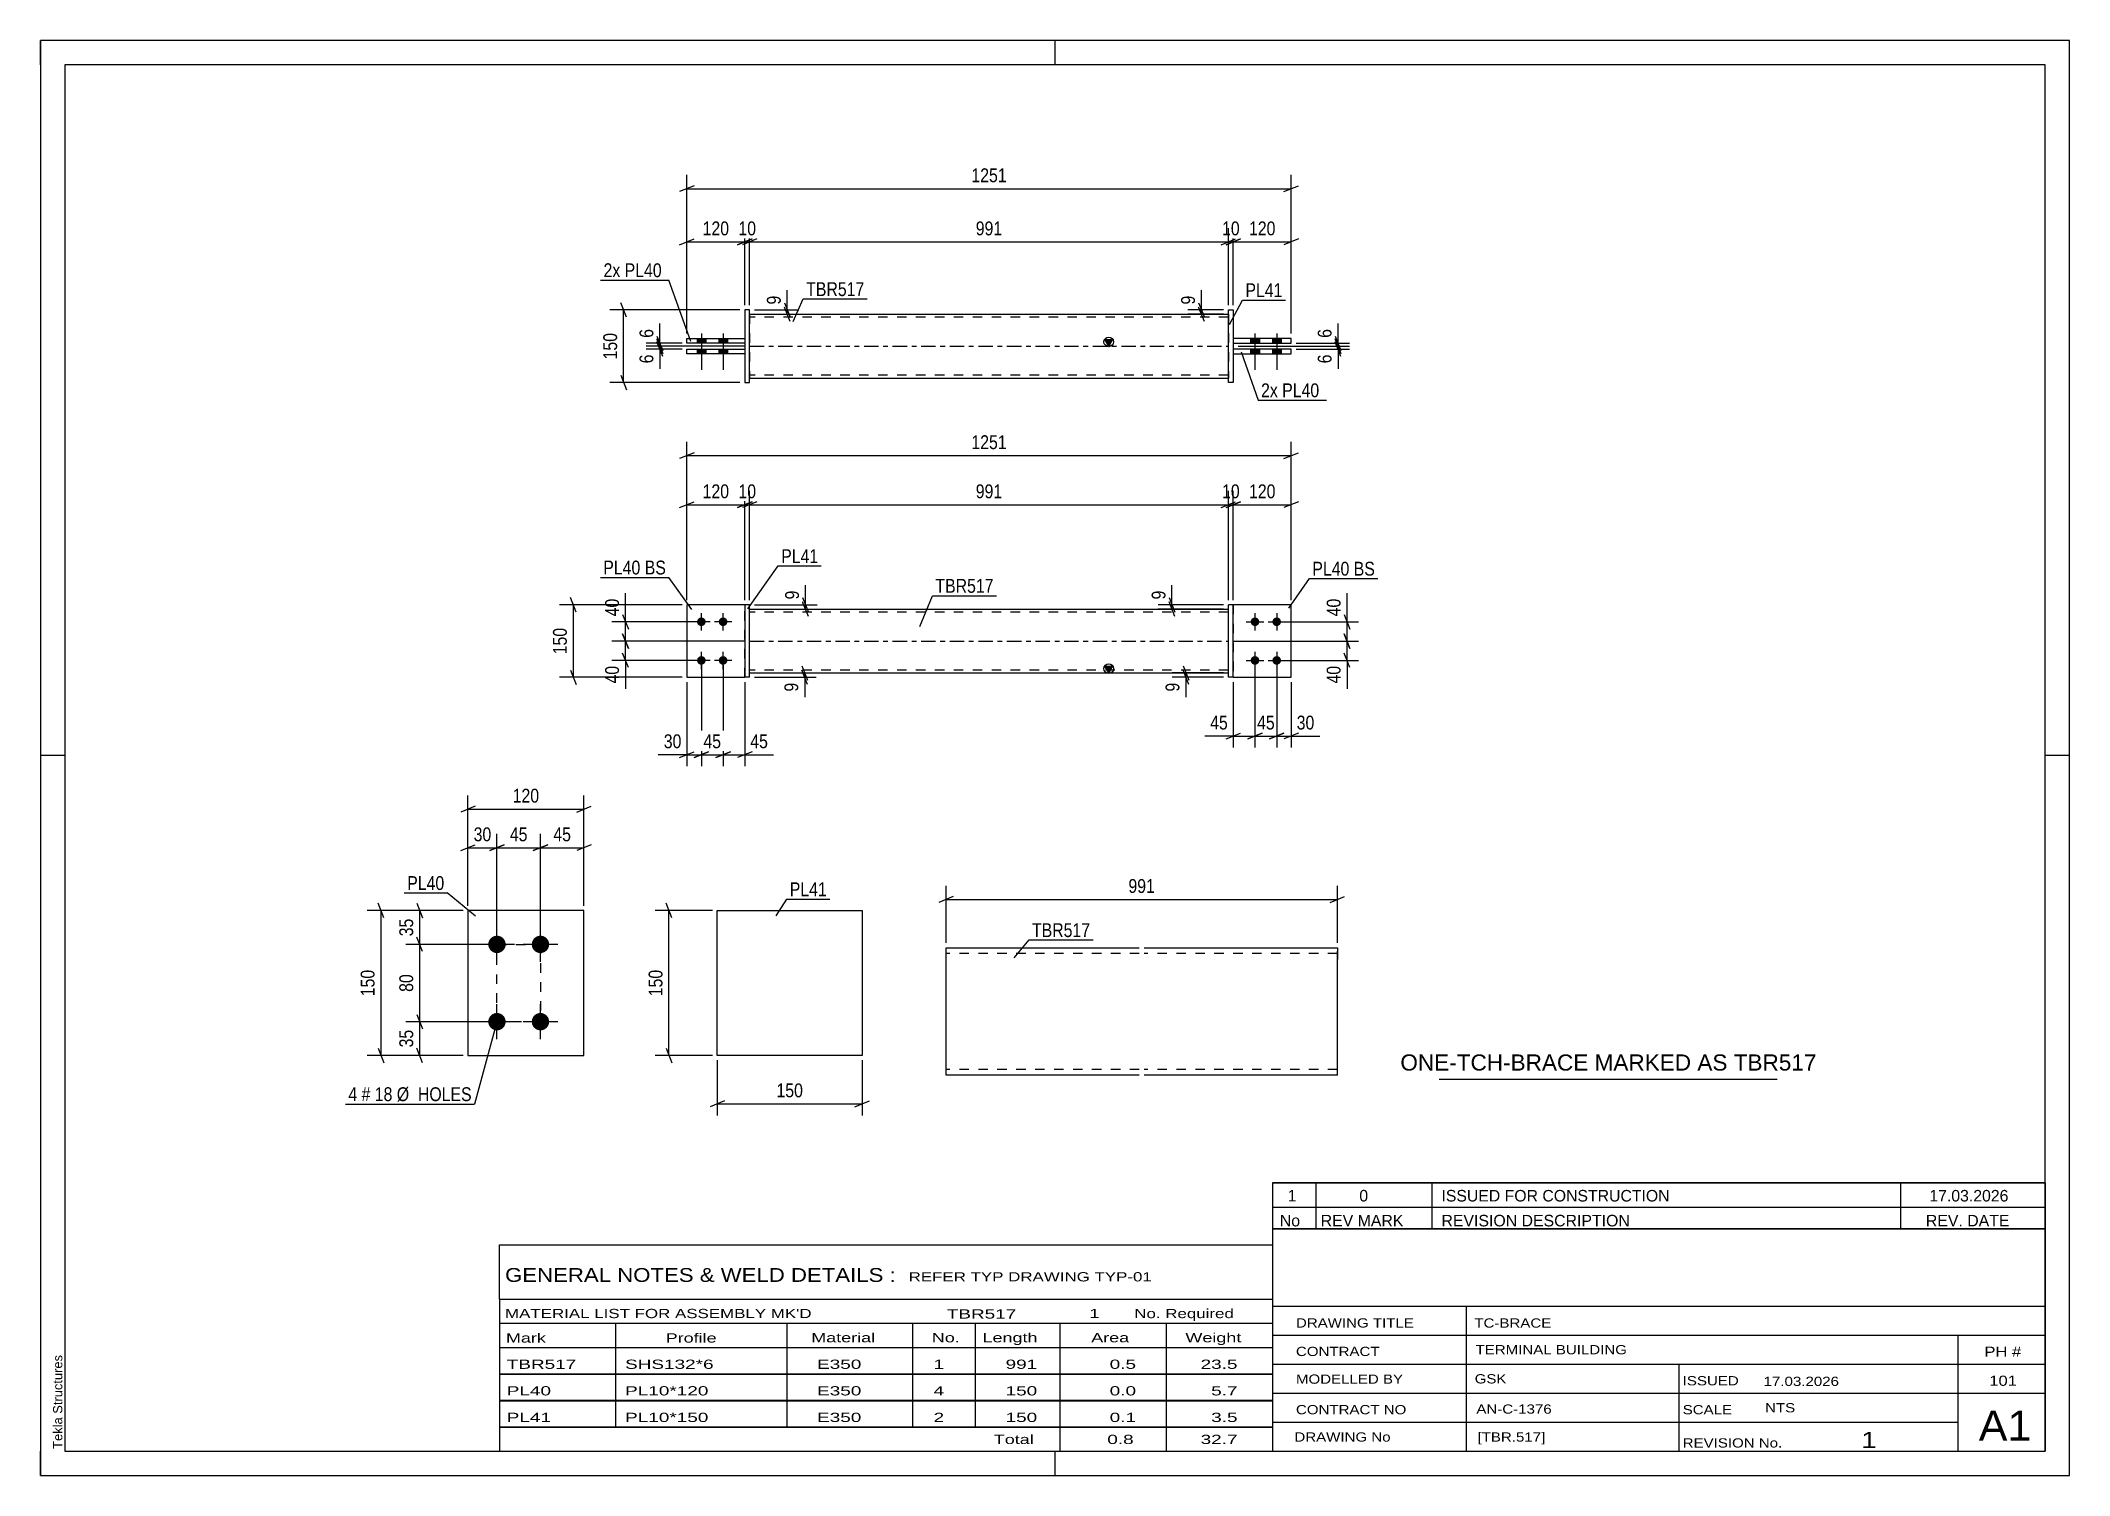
# Paper-space layout 'Layout1' of a CAD drawing. Header units: millimetres. Extents: x 0 to 420, y 0 to 297.
# The model-space entities are those that its viewports show. They can reach past a viewport. Long polylines and large blocks are cut down to what shows.
import ezdxf

# ---------------------------------------------------------------- set-up
doc = ezdxf.new("R2010")
doc.units = ezdxf.units.MM
doc.linetypes.add('DXK_LINE_DOT2', pattern=[3.9198, 1.9599, -1.9599])
doc.linetypes.add('DXK_LINE_DOT3', pattern=[5.9187, 2.979, -0.9799, 0.9799, -0.9799])
doc.layers.add('Viewport layer', color=7, linetype='Continuous', plot=False)
doc.styles.add('Arial', font='arial.ttf', dxfattribs={"height": 0.2})
doc.styles.add('Arial Narrow', font='ARIALN.TTF', dxfattribs={"height": 0.2})

# ---------------------------------------------------------------- blocks, each defined once
blk = doc.blocks.new('Unknown-581592282-1127')
at = {"color": 5, "linetype": 'Continuous'}
for p, q in [((420, 297), (0, 297)), ((0, 297), (0, 0)), ((0, 292), (0, 297)), ((210, 292), (210, 297)), ((420, 0), (420, 297)), ((415, 292), (5, 292)), ((5, 292), (5, 5)), ((415, 5), (415, 292)), ((5, 149), (0, 149)), ((420, 149), (415, 149)), ((0, 0), (0, 5)), ((5, 5), (415, 5)), ((210, 0), (210, 5)), ((0, 0), (420, 0))]:
    blk.add_line(p, q, dxfattribs=at)
at = {"color": 174, "linetype": 'Continuous', "style": 'Arial'}
blk.add_text('Tekla Structures', height=1.9102, rotation=90, dxfattribs=at).set_placement((4.5, 5.5))
blk = doc.blocks.new('Part-581592282-1367 - 1364')
at = {"color": 2, "linetype": 'Continuous'}
for p, q in [((246.9, 180.2), (245.9, 180.2)), ((245.9, 165.2), (245.9, 180.2)), ((246.9, 165.2), (246.9, 180.2)), ((246.9, 165.2), (245.9, 165.2))]:
    blk.add_line(p, q, dxfattribs=at)
blk = doc.blocks.new('Part-581592282-1425 - 1364')
at = {"color": 2, "linetype": 'Continuous'}
for p, q in [((145.79, 180.2), (133.79, 180.2)), ((133.79, 180.2), (133.79, 165.2)), ((133.79, 165.2), (145.79, 165.2))]:
    blk.add_line(p, q, dxfattribs=at)
at = {"color": 7, "linetype": 'DXK_LINE_DOT2'}
blk.add_line((145.79, 165.2), (145.79, 180.2), dxfattribs=at)
blk = doc.blocks.new('Bolt-581592282-1378 - 1364')
at = {"linetype": 'Continuous'}
for points in [[(136.79, 175.8, -1), (136.79, 177.6, -1)], [(141.29, 175.8, -1), (141.29, 177.6, -1)], [(136.79, 167.8, -1), (136.79, 169.6, -1)], [(141.29, 167.8, -1), (141.29, 169.6, -1)]]:
    blk.add_hatch(color=1, dxfattribs=at).paths.add_polyline_path(points)
at = {"color": 1, "linetype": 'Continuous'}
for p, q in [((138.59, 176.7), (134.99, 176.7)), ((136.79, 174.9), (136.79, 178.5)), ((143.09, 176.7), (139.49, 176.7)), ((141.29, 174.9), (141.29, 178.5)), ((138.59, 168.7), (134.99, 168.7)), ((136.79, 166.9), (136.79, 170.5)), ((143.09, 168.7), (139.49, 168.7)), ((141.29, 166.9), (141.29, 170.5))]:
    blk.add_line(p, q, dxfattribs=at)
blk = doc.blocks.new('Bolt-581592282-1379 - 1364')
at = {"linetype": 'Continuous'}
for points in [[(251.4, 177.6, -1), (251.4, 175.8, -1)], [(255.9, 177.6, -1), (255.9, 175.8, -1)], [(251.4, 169.6, -1), (251.4, 167.8, -1)], [(255.9, 169.6, -1), (255.9, 167.8, -1)]]:
    blk.add_hatch(color=1, dxfattribs=at).paths.add_polyline_path(points)
at = {"color": 1, "linetype": 'Continuous'}
for p, q in [((249.6, 176.7), (253.2, 176.7)), ((251.4, 178.5), (251.4, 174.9)), ((254.1, 176.7), (257.7, 176.7)), ((255.9, 178.5), (255.9, 174.9)), ((249.6, 168.7), (253.2, 168.7)), ((251.4, 170.5), (251.4, 166.9)), ((254.1, 168.7), (257.7, 168.7)), ((255.9, 170.5), (255.9, 166.9))]:
    blk.add_line(p, q, dxfattribs=at)
blk = doc.blocks.new('Part-581592282-1405 - 1364')
at = {"color": 2, "linetype": 'Continuous'}
for p, q in [((146.79, 180.2), (145.79, 180.2)), ((145.79, 180.2), (145.79, 165.2)), ((146.79, 165.2), (146.79, 180.2)), ((146.79, 165.2), (145.79, 165.2))]:
    blk.add_line(p, q, dxfattribs=at)
blk = doc.blocks.new('Part-581592282-1420 - 1364')
at = {"color": 7, "linetype": 'DXK_LINE_DOT2'}
for p, q in [((145.79, 180.2), (133.79, 180.2)), ((133.79, 180.2), (133.79, 165.2)), ((145.79, 165.2), (145.79, 180.2)), ((133.79, 165.2), (145.79, 165.2))]:
    blk.add_line(p, q, dxfattribs=at)
blk = doc.blocks.new('Part-581592282-1440 - 1364')
at = {"linetype": 'Continuous'}
blk.add_hatch(color=2, dxfattribs=at).paths.add_polyline_path([(221.13, 166.1), (220.33, 167.5), (221.93, 167.5)])
at = {"color": 2, "linetype": 'Continuous'}
for p, q in [((146.79, 179.3), (245.9, 179.3)), ((146.79, 166.1), (245.9, 166.1)), ((221.13, 166.1), (220.33, 167.5)), ((220.33, 167.5), (221.93, 167.5)), ((221.93, 167.5), (221.13, 166.1))]:
    blk.add_line(p, q, dxfattribs=at)
at = {"color": 7, "linetype": 'DXK_LINE_DOT2'}
for p, q in [((146.79, 166.1), (146.79, 179.3)), ((245.9, 178.7), (146.79, 178.7)), ((245.9, 166.1), (245.9, 179.3)), ((245.9, 166.7), (146.79, 166.7))]:
    blk.add_line(p, q, dxfattribs=at)
at = {"color": 7, "linetype": 'DXK_LINE_DOT3'}
blk.add_line((146.79, 172.7), (245.9, 172.7), dxfattribs=at)
at = {"color": 2, "linetype": 'Continuous'}
blk.add_circle((221.13, 167), 1, dxfattribs=at)
blk = doc.blocks.new('Part-581592282-1445 - 1364')
at = {"color": 2, "linetype": 'Continuous'}
for p, q in [((258.9, 180.2), (246.9, 180.2)), ((258.9, 165.2), (258.9, 180.2)), ((246.9, 165.2), (258.9, 165.2))]:
    blk.add_line(p, q, dxfattribs=at)
at = {"color": 7, "linetype": 'DXK_LINE_DOT2'}
blk.add_line((246.9, 180.2), (246.9, 165.2), dxfattribs=at)
blk = doc.blocks.new('Part-581592282-1450 - 1364')
at = {"color": 7, "linetype": 'DXK_LINE_DOT2'}
for p, q in [((258.9, 180.2), (246.9, 180.2)), ((246.9, 180.2), (246.9, 165.2)), ((258.9, 165.2), (258.9, 180.2)), ((246.9, 165.2), (258.9, 165.2))]:
    blk.add_line(p, q, dxfattribs=at)
blk = doc.blocks.new('Part-581592282-1793 - 1767')
at = {"color": 2, "linetype": 'Continuous'}
for p, q in [((133.79, 233.14), (145.79, 233.14)), ((133.79, 232.14), (133.79, 233.14)), ((145.79, 232.14), (133.79, 232.14)), ((145.79, 233.14), (145.79, 232.14))]:
    blk.add_line(p, q, dxfattribs=at)
blk = doc.blocks.new('Part-581592282-1778 - 1767')
at = {"color": 2, "linetype": 'Continuous'}
for p, q in [((258.9, 233.14), (246.9, 233.14)), ((246.9, 233.14), (246.9, 232.14)), ((246.9, 232.14), (258.9, 232.14)), ((258.9, 232.14), (258.9, 233.14))]:
    blk.add_line(p, q, dxfattribs=at)
blk = doc.blocks.new('Part-581592282-1798 - 1767')
at = {"color": 2, "linetype": 'Continuous'}
for p, q in [((133.79, 235.34), (145.79, 235.34)), ((133.79, 234.34), (133.79, 235.34)), ((145.79, 235.34), (145.79, 234.34)), ((145.79, 234.34), (133.79, 234.34))]:
    blk.add_line(p, q, dxfattribs=at)
blk = doc.blocks.new('Part-581592282-1773 - 1767')
at = {"linetype": 'Continuous'}
blk.add_hatch(color=2, dxfattribs=at).paths.add_polyline_path([(221.13, 233.74), (220.33, 235.14), (221.93, 235.14)])
at = {"color": 2, "linetype": 'Continuous'}
for p, q in [((146.79, 240.34), (245.9, 240.34)), ((221.13, 233.74), (220.33, 235.14)), ((220.33, 235.14), (221.93, 235.14)), ((221.93, 235.14), (221.13, 233.74)), ((146.79, 227.14), (245.9, 227.14))]:
    blk.add_line(p, q, dxfattribs=at)
at = {"color": 7, "linetype": 'DXK_LINE_DOT2'}
for p, q in [((146.79, 240.34), (146.79, 227.14)), ((245.9, 239.74), (146.79, 239.74)), ((245.9, 240.34), (245.9, 227.14)), ((245.9, 227.74), (146.79, 227.74))]:
    blk.add_line(p, q, dxfattribs=at)
at = {"color": 7, "linetype": 'DXK_LINE_DOT3'}
blk.add_line((146.79, 233.74), (245.9, 233.74), dxfattribs=at)
at = {"color": 2, "linetype": 'Continuous'}
blk.add_circle((221.13, 234.64), 1, dxfattribs=at)
blk = doc.blocks.new('Part-581592282-1783 - 1767')
at = {"color": 2, "linetype": 'Continuous'}
for p, q in [((258.9, 235.34), (246.9, 235.34)), ((246.9, 235.34), (246.9, 234.34)), ((258.9, 234.34), (258.9, 235.34)), ((246.9, 234.34), (258.9, 234.34))]:
    blk.add_line(p, q, dxfattribs=at)
blk = doc.blocks.new('Part-581592282-1799 - 1767')
at = {"color": 2, "linetype": 'Continuous'}
for p, q in [((146.79, 241.24), (145.79, 241.24)), ((145.79, 241.24), (145.79, 226.24)), ((146.79, 226.24), (146.79, 241.24)), ((145.79, 226.24), (146.79, 226.24))]:
    blk.add_line(p, q, dxfattribs=at)
blk = doc.blocks.new('Part-581592282-1788 - 1767')
at = {"color": 2, "linetype": 'Continuous'}
for p, q in [((245.9, 226.24), (245.9, 241.24)), ((245.9, 241.24), (246.9, 241.24)), ((246.9, 241.24), (246.9, 226.24)), ((246.9, 226.24), (245.9, 226.24))]:
    blk.add_line(p, q, dxfattribs=at)
blk = doc.blocks.new('Bolt-581592282-1800 - 1767')
at = {"linetype": 'Continuous'}
for points in [[(252.3, 235.34), (250.5, 235.34), (250.5, 234.34), (252.3, 234.34)], [(252.3, 235.34), (250.5, 235.34), (250.5, 234.34), (252.3, 234.34)], [(256.8, 235.34), (255, 235.34), (255, 234.34), (256.8, 234.34)], [(256.8, 235.34), (255, 235.34), (255, 234.34), (256.8, 234.34)], [(252.3, 233.14), (250.5, 233.14), (250.5, 232.14), (252.3, 232.14)], [(252.3, 233.14), (250.5, 233.14), (250.5, 232.14), (252.3, 232.14)], [(256.8, 233.14), (255, 233.14), (255, 232.14), (256.8, 232.14)], [(256.8, 233.14), (255, 233.14), (255, 232.14), (256.8, 232.14)]]:
    blk.add_hatch(color=1, dxfattribs=at).paths.add_polyline_path(points)
at = {"color": 1, "linetype": 'Continuous'}
for p, q in [((250.5, 235.34), (250.5, 234.34)), ((250.5, 235.34), (250.5, 234.34)), ((251.4, 236.34), (251.4, 228.84)), ((251.4, 236.34), (251.4, 228.84)), ((252.3, 235.34), (252.3, 234.34)), ((252.3, 235.34), (252.3, 234.34)), ((255, 235.34), (255, 234.34)), ((255, 235.34), (255, 234.34)), ((255.9, 236.34), (255.9, 228.84)), ((255.9, 236.34), (255.9, 228.84)), ((256.8, 235.34), (256.8, 234.34)), ((256.8, 235.34), (256.8, 234.34)), ((250.5, 233.14), (250.5, 232.14)), ((250.5, 233.14), (250.5, 232.14)), ((252.3, 233.14), (252.3, 232.14)), ((252.3, 233.14), (252.3, 232.14)), ((255, 233.14), (255, 232.14)), ((255, 233.14), (255, 232.14)), ((256.8, 233.14), (256.8, 232.14)), ((256.8, 233.14), (256.8, 232.14))]:
    blk.add_line(p, q, dxfattribs=at)
blk = doc.blocks.new('Bolt-581592282-1801 - 1767')
at = {"linetype": 'Continuous'}
for points in [[(135.89, 234.34), (137.69, 234.34), (137.69, 235.34), (135.89, 235.34)], [(135.89, 234.34), (137.69, 234.34), (137.69, 235.34), (135.89, 235.34)], [(140.39, 234.34), (142.19, 234.34), (142.19, 235.34), (140.39, 235.34)], [(140.39, 234.34), (142.19, 234.34), (142.19, 235.34), (140.39, 235.34)], [(135.89, 232.14), (137.69, 232.14), (137.69, 233.14), (135.89, 233.14)], [(135.89, 232.14), (137.69, 232.14), (137.69, 233.14), (135.89, 233.14)], [(140.39, 232.14), (142.19, 232.14), (142.19, 233.14), (140.39, 233.14)], [(140.39, 232.14), (142.19, 232.14), (142.19, 233.14), (140.39, 233.14)]]:
    blk.add_hatch(color=1, dxfattribs=at).paths.add_polyline_path(points)
at = {"color": 1, "linetype": 'Continuous'}
for p, q in [((135.89, 235.34), (135.89, 234.34)), ((135.89, 235.34), (135.89, 234.34)), ((136.79, 236.34), (136.79, 228.84)), ((136.79, 236.34), (136.79, 228.84)), ((137.69, 235.34), (137.69, 234.34)), ((137.69, 235.34), (137.69, 234.34)), ((140.39, 235.34), (140.39, 234.34)), ((140.39, 235.34), (140.39, 234.34)), ((141.29, 236.34), (141.29, 228.84)), ((141.29, 236.34), (141.29, 228.84)), ((142.19, 235.34), (142.19, 234.34)), ((142.19, 235.34), (142.19, 234.34)), ((135.89, 233.14), (135.89, 232.14)), ((135.89, 233.14), (135.89, 232.14)), ((137.69, 233.14), (137.69, 232.14)), ((137.69, 233.14), (137.69, 232.14)), ((140.39, 233.14), (140.39, 232.14)), ((140.39, 233.14), (140.39, 232.14)), ((142.19, 233.14), (142.19, 232.14)), ((142.19, 233.14), (142.19, 232.14))]:
    blk.add_line(p, q, dxfattribs=at)
blk = doc.blocks.new('Bolt-581592282-2103 - 2040')
at = {"linetype": 'Continuous'}
for points in [[(94.48, 108.12, -1), (94.48, 111.72, -1)], [(103.48, 108.12, -1), (103.48, 111.72, -1)], [(94.48, 92.12, -1), (94.48, 95.72, -1)], [(103.48, 92.12, -1), (103.48, 95.72, -1)]]:
    blk.add_hatch(color=1, dxfattribs=at).paths.add_polyline_path(points)
at = {"color": 1, "linetype": 'Continuous'}
for p, q in [((94.48, 106.32), (94.48, 113.52)), ((103.48, 106.32), (103.48, 113.52)), ((98.08, 109.92), (90.88, 109.92)), ((107.08, 109.92), (99.88, 109.92)), ((94.48, 90.32), (94.48, 97.52)), ((103.48, 90.32), (103.48, 97.52)), ((98.08, 93.92), (90.88, 93.92)), ((107.08, 93.92), (99.88, 93.92))]:
    blk.add_line(p, q, dxfattribs=at)
blk = doc.blocks.new('Part-581592282-2108 - 2040')
at = {"color": 2, "linetype": 'Continuous'}
for p, q in [((112.48, 116.92), (88.48, 116.92)), ((88.48, 116.92), (88.48, 86.92)), ((112.48, 86.92), (112.48, 116.92)), ((88.48, 86.92), (112.48, 86.92))]:
    blk.add_line(p, q, dxfattribs=at)
blk = doc.blocks.new('Part-581592282-2231 - 2225')
at = {"color": 2, "linetype": 'Continuous'}
for p, q in [((140.09, 116.92), (170.09, 116.92)), ((140.09, 86.92), (140.09, 116.92)), ((170.09, 116.92), (170.09, 86.92)), ((170.09, 86.92), (140.09, 86.92))]:
    blk.add_line(p, q, dxfattribs=at)
blk = doc.blocks.new('Part-581592282-2256 - 2248')
at = {"color": 2, "linetype": 'Continuous'}
for p, q in [((187.45, 83), (187.45, 109.22)), ((187.45, 109.22), (227.45, 109.22)), ((228.45, 109.22), (268.45, 109.22)), ((268.45, 109.22), (268.45, 109.04)), ((268.45, 109.04), (268.45, 106.82)), ((268.45, 82.82), (268.45, 106.82)), ((187.45, 82.82), (187.45, 83)), ((227.45, 82.82), (187.45, 82.82)), ((268.45, 82.82), (228.45, 82.82))]:
    blk.add_line(p, q, dxfattribs=at)
at = {"color": 7, "linetype": 'DXK_LINE_DOT2'}
for p, q in [((227.45, 108.02), (187.45, 108.02)), ((268.45, 108.02), (228.45, 108.02)), ((268.45, 106.82), (268.45, 108.52)), ((187.45, 84.02), (187.45, 84.11)), ((227.45, 84.02), (187.45, 84.02)), ((268.45, 84.02), (228.45, 84.02)), ((268.45, 84.02), (268.45, 84.11)), ((187.45, 82.82), (187.45, 82.82))]:
    blk.add_line(p, q, dxfattribs=at)
blk = doc.blocks.new('Rectangle-581592282-2210 - 2040')
at = {"color": 1, "linetype": 'DXK_LINE_DOT2'}
blk.add_lwpolyline([(94.48, 109.92), (103.48, 109.92), (103.48, 93.92), (94.48, 93.92), (94.48, 109.92)], close=True, dxfattribs=at)
blk = doc.blocks.new('StraightDimension-581592282-1609 - 1364')
at = {"color": 7, "linetype": 'Continuous'}
for p, q in [((145.79, 172.7), (118.24, 172.7)), ((120.49, 174.2), (121.69, 171.2)), ((121.09, 168.7), (121.09, 172.7)), ((135.79, 168.7), (118.24, 168.7)), ((121.69, 167.2), (120.49, 170.2))]:
    blk.add_line(p, q, dxfattribs=at)
at = {"color": 0}
blk.add_wipeout([(120.34, 168.17), (116.14, 168.17), (116.14, 163.32), (120.34, 163.32)], dxfattribs=at)
at = {"color": 7, "linetype": 'Continuous'}
blk.add_line((121.09, 168.7), (121.09, 162.79), dxfattribs=at)
blk.add_line((121.09, 168.7), (121.09, 162.79), dxfattribs=at)
at = {"color": 3, "style": 'Arial Narrow'}
blk.add_text('40', height=2.863, rotation=90.0002, dxfattribs=at).set_placement((119.74, 163.92))
blk = doc.blocks.new('StraightDimension-581592282-1665 - 1364')
at = {"color": 7, "linetype": 'Continuous'}
for p, q in [((251.4, 167.7), (251.4, 150.65)), ((255.9, 167.7), (255.9, 150.65)), ((249.9, 152.45), (252.9, 153.65)), ((251.4, 153.05), (255.9, 153.05)), ((257.4, 153.65), (254.4, 152.45))]:
    blk.add_line(p, q, dxfattribs=at)
at = {"color": 0}
blk.add_wipeout([(256.08, 153.8), (256.08, 158), (251.23, 158), (251.23, 153.8)], dxfattribs=at)
at = {"color": 3, "style": 'Arial Narrow'}
blk.add_text('45', height=2.863, dxfattribs=at).set_placement((251.83, 154.4))
blk = doc.blocks.new('StraightDimension-581592282-1600 - 1364')
at = {"color": 7, "linetype": 'Continuous'}
for p, q in [((157.75, 181.7), (158.95, 178.7)), ((158.95, 177.8), (157.75, 180.8)), ((147.79, 180.2), (160.75, 180.2)), ((147.79, 179.3), (160.75, 179.3)), ((158.35, 179.3), (158.35, 180.2))]:
    blk.add_line(p, q, dxfattribs=at)
at = {"color": 0}
blk.add_wipeout([(157.6, 183.75), (153.4, 183.75), (153.4, 180.72), (157.6, 180.72)], dxfattribs=at)
at = {"color": 7, "linetype": 'Continuous'}
blk.add_line((158.35, 180.2), (158.35, 184.28), dxfattribs=at)
blk.add_line((158.35, 180.2), (158.35, 184.28), dxfattribs=at)
at = {"color": 3, "style": 'Arial Narrow'}
blk.add_text('9', height=2.86, rotation=90.0002, dxfattribs=at).set_placement((157, 181.32))
blk = doc.blocks.new('StraightDimension-581592282-1505 - 1364')
at = {"color": 7, "linetype": 'Continuous'}
for p, q in [((245.9, 181.2), (245.9, 203.77)), ((246.9, 181.2), (246.9, 203.77)), ((244.4, 200.32), (247.4, 201.52)), ((248.4, 201.52), (245.4, 200.32)), ((245.9, 200.92), (246.9, 200.92))]:
    blk.add_line(p, q, dxfattribs=at)
at = {"color": 0}
blk.add_wipeout([(248.83, 201.67), (248.83, 205.87), (243.98, 205.87), (243.98, 201.67)], dxfattribs=at)
at = {"color": 3, "style": 'Arial Narrow'}
blk.add_text('10', height=2.863, dxfattribs=at).set_placement((244.58, 202.27))
blk = doc.blocks.new('StraightDimension-581592282-1703 - 1364')
at = {"color": 7, "linetype": 'Continuous'}
for p, q in [((256.9, 176.7), (272.86, 176.7)), ((269.86, 178.2), (271.06, 175.2)), ((270.46, 172.7), (270.46, 176.7)), ((246.9, 172.7), (272.86, 172.7)), ((271.06, 171.2), (269.86, 174.2))]:
    blk.add_line(p, q, dxfattribs=at)
at = {"color": 0}
blk.add_wipeout([(269.71, 182.08), (265.51, 182.08), (265.51, 177.22), (269.71, 177.22)], dxfattribs=at)
at = {"color": 7, "linetype": 'Continuous'}
blk.add_line((270.46, 176.7), (270.46, 182.6), dxfattribs=at)
blk.add_line((270.46, 176.7), (270.46, 182.6), dxfattribs=at)
at = {"color": 3, "style": 'Arial Narrow'}
blk.add_text('40', height=2.863, rotation=90.0002, dxfattribs=at).set_placement((269.11, 177.82))
blk = doc.blocks.new('StraightDimension-581592282-1649 - 1364')
at = {"color": 7, "linetype": 'Continuous'}
for p, q in [((246.9, 164.2), (246.9, 150.65)), ((251.4, 167.7), (251.4, 150.65)), ((245.4, 152.45), (248.4, 153.65)), ((246.9, 153.05), (251.4, 153.05)), ((252.9, 153.65), (249.9, 152.45))]:
    blk.add_line(p, q, dxfattribs=at)
at = {"color": 0}
blk.add_wipeout([(246.38, 153.8), (246.38, 158), (241.52, 158), (241.52, 153.8)], dxfattribs=at)
at = {"color": 7, "linetype": 'Continuous'}
blk.add_line((246.9, 153.05), (241, 153.05), dxfattribs=at)
blk.add_line((246.9, 153.05), (241, 153.05), dxfattribs=at)
at = {"color": 3, "style": 'Arial Narrow'}
blk.add_text('45', height=2.863, dxfattribs=at).set_placement((242.12, 154.4))
blk = doc.blocks.new('StraightDimension-581592282-1560 - 1364')
at = {"color": 7, "linetype": 'Continuous'}
for p, q in [((133.79, 164.2), (133.79, 146.78)), ((136.79, 167.7), (136.79, 146.78)), ((132.29, 148.58), (135.29, 149.78)), ((133.79, 149.18), (136.79, 149.18)), ((138.29, 149.78), (135.29, 148.58))]:
    blk.add_line(p, q, dxfattribs=at)
at = {"color": 0}
blk.add_wipeout([(133.27, 149.93), (133.27, 154.13), (128.41, 154.13), (128.41, 149.93)], dxfattribs=at)
at = {"color": 7, "linetype": 'Continuous'}
blk.add_line((133.79, 149.18), (127.88, 149.18), dxfattribs=at)
blk.add_line((133.79, 149.18), (127.88, 149.18), dxfattribs=at)
at = {"color": 3, "style": 'Arial Narrow'}
blk.add_text('30', height=2.863, dxfattribs=at).set_placement((129.01, 150.53))
blk = doc.blocks.new('StraightDimension-581592282-1523 - 1364')
at = {"color": 7, "linetype": 'Continuous'}
for p, q in [((246.9, 181.2), (246.9, 203.77)), ((258.9, 181.2), (258.9, 203.77)), ((245.4, 200.32), (248.4, 201.52)), ((246.9, 200.92), (258.9, 200.92)), ((260.4, 201.52), (257.4, 200.32))]:
    blk.add_line(p, q, dxfattribs=at)
at = {"color": 0}
blk.add_wipeout([(256.25, 201.67), (256.25, 205.87), (249.56, 205.87), (249.56, 201.67)], dxfattribs=at)
at = {"color": 3, "style": 'Arial Narrow'}
blk.add_text('120', height=2.863, dxfattribs=at).set_placement((250.16, 202.27))
blk = doc.blocks.new('StraightDimension-581592282-1452 - 1364')
at = {"color": 7, "linetype": 'Continuous'}
for p, q in [((133.79, 181.2), (133.79, 203.77)), ((145.79, 181.2), (145.79, 203.77)), ((132.29, 200.32), (135.29, 201.52)), ((133.79, 200.92), (145.79, 200.92)), ((147.29, 201.52), (144.29, 200.32))]:
    blk.add_line(p, q, dxfattribs=at)
at = {"color": 0}
blk.add_wipeout([(143.13, 201.67), (143.13, 205.87), (136.45, 205.87), (136.45, 201.67)], dxfattribs=at)
at = {"color": 3, "style": 'Arial Narrow'}
blk.add_text('120', height=2.863, dxfattribs=at).set_placement((137.05, 202.27))
blk = doc.blocks.new('StraightDimension-581592282-1730 - 1364')
at = {"color": 7, "linetype": 'Continuous'}
for p, q in [((233.62, 181.7), (234.82, 178.7)), ((234.82, 177.8), (233.62, 180.8)), ((244.9, 180.2), (231.37, 180.2)), ((244.9, 179.3), (231.37, 179.3)), ((234.22, 179.3), (234.22, 180.2))]:
    blk.add_line(p, q, dxfattribs=at)
at = {"color": 0}
blk.add_wipeout([(233.47, 183.75), (229.27, 183.75), (229.27, 180.72), (233.47, 180.72)], dxfattribs=at)
at = {"color": 7, "linetype": 'Continuous'}
blk.add_line((234.22, 180.2), (234.22, 184.28), dxfattribs=at)
blk.add_line((234.22, 180.2), (234.22, 184.28), dxfattribs=at)
at = {"color": 3, "style": 'Arial Narrow'}
blk.add_text('9', height=2.86, rotation=90.0002, dxfattribs=at).set_placement((232.87, 181.32))
blk = doc.blocks.new('StraightDimension-581592282-1479 - 1364')
at = {"color": 7, "linetype": 'Continuous'}
for p, q in [((145.79, 181.2), (145.79, 203.77)), ((146.79, 181.2), (146.79, 203.77)), ((144.29, 200.32), (147.29, 201.52)), ((148.29, 201.52), (145.29, 200.32)), ((145.79, 200.92), (146.79, 200.92))]:
    blk.add_line(p, q, dxfattribs=at)
at = {"color": 0}
blk.add_wipeout([(148.72, 201.67), (148.72, 205.87), (143.86, 205.87), (143.86, 201.67)], dxfattribs=at)
at = {"color": 3, "style": 'Arial Narrow'}
blk.add_text('10', height=2.863, dxfattribs=at).set_placement((144.46, 202.27))
blk = doc.blocks.new('StraightDimension-581592282-1577 - 1364')
at = {"color": 7, "linetype": 'Continuous'}
for p, q in [((141.29, 167.7), (141.29, 146.78)), ((145.79, 164.2), (145.79, 146.78)), ((139.79, 148.58), (142.79, 149.78)), ((141.29, 149.18), (145.79, 149.18)), ((147.29, 149.78), (144.29, 148.58))]:
    blk.add_line(p, q, dxfattribs=at)
at = {"color": 0}
blk.add_wipeout([(151.17, 149.93), (151.17, 154.13), (146.32, 154.13), (146.32, 149.93)], dxfattribs=at)
at = {"color": 7, "linetype": 'Continuous'}
blk.add_line((145.79, 149.18), (151.7, 149.18), dxfattribs=at)
blk.add_line((145.79, 149.18), (151.7, 149.18), dxfattribs=at)
at = {"color": 3, "style": 'Arial Narrow'}
blk.add_text('45', height=2.863, dxfattribs=at).set_placement((146.92, 150.53))
blk = doc.blocks.new('StraightDimension-581592282-1496 - 1364')
at = {"color": 7, "linetype": 'Continuous'}
for p, q in [((146.79, 181.2), (146.79, 203.77)), ((245.9, 181.2), (245.9, 203.77)), ((148.29, 201.52), (145.29, 200.32)), ((146.79, 200.92), (245.9, 200.92)), ((244.4, 200.32), (247.4, 201.52))]:
    blk.add_line(p, q, dxfattribs=at)
at = {"color": 0}
blk.add_wipeout([(199.69, 201.67), (199.69, 205.87), (193, 205.87), (193, 201.67)], dxfattribs=at)
at = {"color": 3, "style": 'Arial Narrow'}
blk.add_text('991', height=2.863, dxfattribs=at).set_placement((193.6, 202.27))
blk = doc.blocks.new('StraightDimension-581592282-1546 - 1364')
at = {"color": 7, "linetype": 'Continuous'}
for p, q in [((135.29, 211.69), (132.29, 210.49)), ((133.79, 181.2), (133.79, 213.94)), ((133.79, 211.09), (258.9, 211.09)), ((257.4, 210.49), (260.4, 211.69)), ((258.9, 181.2), (258.9, 213.94))]:
    blk.add_line(p, q, dxfattribs=at)
at = {"color": 0}
blk.add_wipeout([(200.6, 211.84), (200.6, 216.04), (192.09, 216.04), (192.09, 211.84)], dxfattribs=at)
at = {"color": 3, "style": 'Arial Narrow'}
blk.add_text('1251', height=2.863, dxfattribs=at).set_placement((192.69, 212.44))
blk = doc.blocks.new('StraightDimension-581592282-1570 - 1364')
at = {"color": 7, "linetype": 'Continuous'}
for p, q in [((136.79, 167.7), (136.79, 146.78)), ((141.29, 167.7), (141.29, 146.78)), ((135.29, 148.58), (138.29, 149.78)), ((136.79, 149.18), (141.29, 149.18)), ((142.79, 149.78), (139.79, 148.58))]:
    blk.add_line(p, q, dxfattribs=at)
at = {"color": 0}
blk.add_wipeout([(141.47, 149.93), (141.47, 154.13), (136.61, 154.13), (136.61, 149.93)], dxfattribs=at)
at = {"color": 3, "style": 'Arial Narrow'}
blk.add_text('45', height=2.863, dxfattribs=at).set_placement((137.21, 150.53))
blk = doc.blocks.new('StraightDimension-581592282-1591 - 1364')
at = {"color": 7, "linetype": 'Continuous'}
for p, q in [((147.79, 166.1), (160.59, 166.1)), ((147.79, 165.2), (160.59, 165.2)), ((157.59, 167.6), (158.79, 164.6)), ((158.79, 163.7), (157.59, 166.7)), ((158.19, 165.2), (158.19, 166.1))]:
    blk.add_line(p, q, dxfattribs=at)
at = {"color": 0}
blk.add_wipeout([(157.44, 164.67), (153.24, 164.67), (153.24, 161.65), (157.44, 161.65)], dxfattribs=at)
at = {"color": 7, "linetype": 'Continuous'}
blk.add_line((158.19, 165.2), (158.19, 161.12), dxfattribs=at)
blk.add_line((158.19, 165.2), (158.19, 161.12), dxfattribs=at)
at = {"color": 3, "style": 'Arial Narrow'}
blk.add_text('9', height=2.86, rotation=90.0002, dxfattribs=at).set_placement((156.84, 162.25))
blk = doc.blocks.new('StraightDimension-581592282-1626 - 1364')
at = {"color": 7, "linetype": 'Continuous'}
for p, q in [((135.79, 176.7), (118.24, 176.7)), ((120.49, 178.2), (121.69, 175.2)), ((121.09, 172.7), (121.09, 176.7)), ((145.79, 172.7), (118.24, 172.7)), ((121.69, 171.2), (120.49, 174.2))]:
    blk.add_line(p, q, dxfattribs=at)
at = {"color": 0}
blk.add_wipeout([(120.34, 182.08), (116.14, 182.08), (116.14, 177.22), (120.34, 177.22)], dxfattribs=at)
at = {"color": 7, "linetype": 'Continuous'}
blk.add_line((121.09, 176.7), (121.09, 182.6), dxfattribs=at)
blk.add_line((121.09, 176.7), (121.09, 182.6), dxfattribs=at)
at = {"color": 3, "style": 'Arial Narrow'}
blk.add_text('40', height=2.863, rotation=90.0002, dxfattribs=at).set_placement((119.74, 177.82))
blk = doc.blocks.new('StraightDimension-581592282-1640 - 1364')
at = {"color": 7, "linetype": 'Continuous'}
for p, q in [((244.9, 166.1), (234.25, 166.1)), ((244.9, 165.2), (234.25, 165.2)), ((236.5, 167.6), (237.7, 164.6)), ((237.7, 163.7), (236.5, 166.7)), ((237.1, 165.2), (237.1, 166.1))]:
    blk.add_line(p, q, dxfattribs=at)
at = {"color": 0}
blk.add_wipeout([(236.35, 164.67), (232.15, 164.67), (232.15, 161.65), (236.35, 161.65)], dxfattribs=at)
at = {"color": 7, "linetype": 'Continuous'}
blk.add_line((237.1, 165.2), (237.1, 161.12), dxfattribs=at)
blk.add_line((237.1, 165.2), (237.1, 161.12), dxfattribs=at)
at = {"color": 3, "style": 'Arial Narrow'}
blk.add_text('9', height=2.86, rotation=90.0002, dxfattribs=at).set_placement((235.75, 162.25))
blk = doc.blocks.new('StraightDimension-581592282-1675 - 1364')
at = {"color": 7, "linetype": 'Continuous'}
for p, q in [((255.9, 167.7), (255.9, 150.65)), ((258.9, 164.2), (258.9, 150.65)), ((254.4, 152.45), (257.4, 153.65)), ((255.9, 153.05), (258.9, 153.05)), ((260.4, 153.65), (257.4, 152.45))]:
    blk.add_line(p, q, dxfattribs=at)
at = {"color": 0}
blk.add_wipeout([(264.28, 153.8), (264.28, 158), (259.43, 158), (259.43, 153.8)], dxfattribs=at)
at = {"color": 7, "linetype": 'Continuous'}
blk.add_line((258.9, 153.05), (264.81, 153.05), dxfattribs=at)
blk.add_line((258.9, 153.05), (264.81, 153.05), dxfattribs=at)
at = {"color": 3, "style": 'Arial Narrow'}
blk.add_text('30', height=2.863, dxfattribs=at).set_placement((260.03, 154.4))
blk = doc.blocks.new('StraightDimension-581592282-1689 - 1364')
at = {"color": 7, "linetype": 'Continuous'}
for p, q in [((110.89, 178.7), (109.69, 181.7)), ((132.79, 180.2), (107.44, 180.2)), ((110.29, 165.2), (110.29, 180.2)), ((132.79, 165.2), (107.44, 165.2)), ((109.69, 166.7), (110.89, 163.7))]:
    blk.add_line(p, q, dxfattribs=at)
at = {"color": 0}
blk.add_wipeout([(109.54, 176.04), (105.34, 176.04), (105.34, 169.36), (109.54, 169.36)], dxfattribs=at)
at = {"color": 3, "style": 'Arial Narrow'}
blk.add_text('150', height=2.863, rotation=90.0002, dxfattribs=at).set_placement((108.94, 169.96))
blk = doc.blocks.new('StraightDimension-581592282-1716 - 1364')
at = {"color": 7, "linetype": 'Continuous'}
for p, q in [((246.9, 172.7), (272.86, 172.7)), ((269.86, 174.2), (271.06, 171.2)), ((270.46, 168.7), (270.46, 172.7)), ((256.9, 168.7), (272.86, 168.7)), ((271.06, 167.2), (269.86, 170.2))]:
    blk.add_line(p, q, dxfattribs=at)
at = {"color": 0}
blk.add_wipeout([(269.71, 168.17), (265.51, 168.17), (265.51, 163.32), (269.71, 163.32)], dxfattribs=at)
at = {"color": 7, "linetype": 'Continuous'}
blk.add_line((270.46, 168.7), (270.46, 162.79), dxfattribs=at)
blk.add_line((270.46, 168.7), (270.46, 162.79), dxfattribs=at)
at = {"color": 3, "style": 'Arial Narrow'}
blk.add_text('40', height=2.863, rotation=90.0002, dxfattribs=at).set_placement((269.11, 163.92))
blk = doc.blocks.new('StraightDimension-581592282-1890 - 1767')
at = {"color": 7, "linetype": 'Continuous'}
for p, q in [((246.9, 242.24), (246.9, 258.19)), ((258.9, 236.34), (258.9, 258.19)), ((245.4, 254.74), (248.4, 255.94)), ((246.9, 255.34), (258.9, 255.34)), ((260.4, 255.94), (257.4, 254.74))]:
    blk.add_line(p, q, dxfattribs=at)
at = {"color": 0}
blk.add_wipeout([(256.25, 256.09), (256.25, 260.29), (249.56, 260.29), (249.56, 256.09)], dxfattribs=at)
at = {"color": 3, "style": 'Arial Narrow'}
blk.add_text('120', height=2.863, dxfattribs=at).set_placement((250.16, 256.69))
blk = doc.blocks.new('StraightDimension-581592282-1851 - 1767')
at = {"color": 7, "linetype": 'Continuous'}
for p, q in [((127.6, 235.84), (128.8, 232.84)), ((128.8, 232.24), (127.6, 235.24)), ((132.79, 234.34), (125.35, 234.34)), ((145.79, 233.74), (125.35, 233.74)), ((128.2, 233.74), (128.2, 234.34))]:
    blk.add_line(p, q, dxfattribs=at)
at = {"color": 0}
blk.add_wipeout([(127.45, 237.9), (123.25, 237.9), (123.25, 234.87), (127.45, 234.87)], dxfattribs=at)
at = {"color": 7, "linetype": 'Continuous'}
blk.add_line((128.2, 234.34), (128.2, 238.42), dxfattribs=at)
blk.add_line((128.2, 234.34), (128.2, 238.42), dxfattribs=at)
at = {"color": 3, "style": 'Arial Narrow'}
blk.add_text('6', height=2.86, rotation=90.0002, dxfattribs=at).set_placement((126.85, 235.47))
blk = doc.blocks.new('StraightDimension-581592282-1920 - 1767')
at = {"color": 7, "linetype": 'Continuous'}
for p, q in [((133.79, 236.34), (133.79, 258.19)), ((145.79, 242.24), (145.79, 258.19)), ((132.29, 254.74), (135.29, 255.94)), ((133.79, 255.34), (145.79, 255.34)), ((147.29, 255.94), (144.29, 254.74))]:
    blk.add_line(p, q, dxfattribs=at)
at = {"color": 0}
blk.add_wipeout([(143.13, 256.09), (143.13, 260.29), (136.45, 260.29), (136.45, 256.09)], dxfattribs=at)
at = {"color": 3, "style": 'Arial Narrow'}
blk.add_text('120', height=2.863, dxfattribs=at).set_placement((137.05, 256.69))
blk = doc.blocks.new('StraightDimension-581592282-1805 - 1767')
at = {"color": 7, "linetype": 'Continuous'}
for p, q in [((244.9, 241.24), (237.47, 241.24)), ((244.9, 240.34), (237.47, 240.34)), ((239.72, 242.74), (240.92, 239.74)), ((240.92, 238.84), (239.72, 241.84)), ((240.32, 240.34), (240.32, 241.24))]:
    blk.add_line(p, q, dxfattribs=at)
at = {"color": 0}
blk.add_wipeout([(239.57, 244.8), (235.37, 244.8), (235.37, 241.77), (239.57, 241.77)], dxfattribs=at)
at = {"color": 7, "linetype": 'Continuous'}
blk.add_line((240.32, 241.24), (240.32, 245.32), dxfattribs=at)
blk.add_line((240.32, 241.24), (240.32, 245.32), dxfattribs=at)
at = {"color": 3, "style": 'Arial Narrow'}
blk.add_text('9', height=2.86, rotation=90.0002, dxfattribs=at).set_placement((238.97, 242.37))
blk = doc.blocks.new('StraightDimension-581592282-1816 - 1767')
at = {"color": 7, "linetype": 'Continuous'}
for p, q in [((268, 235.84), (269.2, 232.84)), ((269.2, 232.24), (268, 235.24)), ((247.9, 233.74), (271, 233.74)), ((259.9, 234.34), (271, 234.34)), ((268.6, 233.74), (268.6, 234.34))]:
    blk.add_line(p, q, dxfattribs=at)
at = {"color": 0}
blk.add_wipeout([(267.85, 237.9), (263.65, 237.9), (263.65, 234.87), (267.85, 234.87)], dxfattribs=at)
at = {"color": 7, "linetype": 'Continuous'}
blk.add_line((268.6, 234.34), (268.6, 238.42), dxfattribs=at)
blk.add_line((268.6, 234.34), (268.6, 238.42), dxfattribs=at)
at = {"color": 3, "style": 'Arial Narrow'}
blk.add_text('6', height=2.86, rotation=90.0002, dxfattribs=at).set_placement((267.25, 235.47))
blk = doc.blocks.new('StraightDimension-581592282-1825 - 1767')
at = {"color": 7, "linetype": 'Continuous'}
for p, q in [((268, 235.24), (269.2, 232.24)), ((247.9, 233.74), (271, 233.74)), ((259.9, 233.14), (271, 233.14)), ((269.2, 231.64), (268, 234.64)), ((268.6, 233.14), (268.6, 233.74))]:
    blk.add_line(p, q, dxfattribs=at)
at = {"color": 0}
blk.add_wipeout([(267.85, 232.62), (263.65, 232.62), (263.65, 229.59), (267.85, 229.59)], dxfattribs=at)
at = {"color": 7, "linetype": 'Continuous'}
blk.add_line((268.6, 233.14), (268.6, 229.07), dxfattribs=at)
blk.add_line((268.6, 233.14), (268.6, 229.07), dxfattribs=at)
at = {"color": 3, "style": 'Arial Narrow'}
blk.add_text('6', height=2.86, rotation=90.0002, dxfattribs=at).set_placement((267.25, 230.19))
blk = doc.blocks.new('StraightDimension-581592282-1835 - 1767')
at = {"color": 7, "linetype": 'Continuous'}
for p, q in [((127.6, 235.24), (128.8, 232.24)), ((145.79, 233.74), (125.35, 233.74)), ((132.79, 233.14), (125.35, 233.14)), ((128.8, 231.64), (127.6, 234.64)), ((128.2, 233.14), (128.2, 233.74))]:
    blk.add_line(p, q, dxfattribs=at)
at = {"color": 0}
blk.add_wipeout([(127.45, 232.62), (123.25, 232.62), (123.25, 229.59), (127.45, 229.59)], dxfattribs=at)
at = {"color": 7, "linetype": 'Continuous'}
blk.add_line((128.2, 233.14), (128.2, 229.07), dxfattribs=at)
blk.add_line((128.2, 233.14), (128.2, 229.07), dxfattribs=at)
at = {"color": 3, "style": 'Arial Narrow'}
blk.add_text('6', height=2.86, rotation=90.0002, dxfattribs=at).set_placement((126.85, 230.19))
blk = doc.blocks.new('StraightDimension-581592282-1868 - 1767')
at = {"color": 7, "linetype": 'Continuous'}
for p, q in [((147.79, 241.24), (156.97, 241.24)), ((147.79, 240.34), (156.97, 240.34)), ((153.97, 242.74), (155.17, 239.74)), ((155.17, 238.84), (153.97, 241.84)), ((154.57, 240.34), (154.57, 241.24))]:
    blk.add_line(p, q, dxfattribs=at)
at = {"color": 0}
blk.add_wipeout([(153.82, 244.8), (149.62, 244.8), (149.62, 241.77), (153.82, 241.77)], dxfattribs=at)
at = {"color": 7, "linetype": 'Continuous'}
blk.add_line((154.57, 241.24), (154.57, 245.32), dxfattribs=at)
blk.add_line((154.57, 241.24), (154.57, 245.32), dxfattribs=at)
at = {"color": 3, "style": 'Arial Narrow'}
blk.add_text('9', height=2.86, rotation=90.0002, dxfattribs=at).set_placement((153.22, 242.37))
blk = doc.blocks.new('StraightDimension-581592282-1879 - 1767')
at = {"color": 7, "linetype": 'Continuous'}
for p, q in [((144.79, 241.24), (117.85, 241.24)), ((121.3, 239.74), (120.1, 242.74)), ((120.7, 226.24), (120.7, 241.24)), ((120.1, 227.74), (121.3, 224.74)), ((144.79, 226.24), (117.85, 226.24))]:
    blk.add_line(p, q, dxfattribs=at)
at = {"color": 0}
blk.add_wipeout([(119.95, 237.09), (115.75, 237.09), (115.75, 230.4), (119.95, 230.4)], dxfattribs=at)
at = {"color": 3, "style": 'Arial Narrow'}
blk.add_text('150', height=2.863, rotation=90.0002, dxfattribs=at).set_placement((119.35, 231))
blk = doc.blocks.new('StraightDimension-581592282-1900 - 1767')
at = {"color": 7, "linetype": 'Continuous'}
for p, q in [((245.9, 242.24), (245.9, 258.19)), ((246.9, 242.24), (246.9, 258.19)), ((244.4, 254.74), (247.4, 255.94)), ((248.4, 255.94), (245.4, 254.74)), ((245.9, 255.34), (246.9, 255.34))]:
    blk.add_line(p, q, dxfattribs=at)
at = {"color": 0}
blk.add_wipeout([(248.83, 256.09), (248.83, 260.29), (243.98, 260.29), (243.98, 256.09)], dxfattribs=at)
at = {"color": 3, "style": 'Arial Narrow'}
blk.add_text('10', height=2.863, dxfattribs=at).set_placement((244.58, 256.69))
blk = doc.blocks.new('StraightDimension-581592282-1910 - 1767')
at = {"color": 7, "linetype": 'Continuous'}
for p, q in [((146.79, 242.24), (146.79, 258.19)), ((245.9, 242.24), (245.9, 258.19)), ((148.29, 255.94), (145.29, 254.74)), ((146.79, 255.34), (245.9, 255.34)), ((244.4, 254.74), (247.4, 255.94))]:
    blk.add_line(p, q, dxfattribs=at)
at = {"color": 0}
blk.add_wipeout([(199.69, 256.09), (199.69, 260.29), (193, 260.29), (193, 256.09)], dxfattribs=at)
at = {"color": 3, "style": 'Arial Narrow'}
blk.add_text('991', height=2.863, dxfattribs=at).set_placement((193.6, 256.69))
blk = doc.blocks.new('StraightDimension-581592282-1930 - 1767')
at = {"color": 7, "linetype": 'Continuous'}
for p, q in [((145.79, 242.24), (145.79, 258.19)), ((146.79, 242.24), (146.79, 258.19)), ((144.29, 254.74), (147.29, 255.94)), ((148.29, 255.94), (145.29, 254.74)), ((145.79, 255.34), (146.79, 255.34))]:
    blk.add_line(p, q, dxfattribs=at)
at = {"color": 0}
blk.add_wipeout([(148.72, 256.09), (148.72, 260.29), (143.86, 260.29), (143.86, 256.09)], dxfattribs=at)
at = {"color": 3, "style": 'Arial Narrow'}
blk.add_text('10', height=2.863, dxfattribs=at).set_placement((144.46, 256.69))
blk = doc.blocks.new('StraightDimension-581592282-1941 - 1767')
at = {"color": 7, "linetype": 'Continuous'}
for p, q in [((133.79, 236.34), (133.79, 269.19)), ((258.9, 236.34), (258.9, 269.19)), ((135.29, 266.94), (132.29, 265.74)), ((133.79, 266.34), (258.9, 266.34)), ((257.4, 265.74), (260.4, 266.94))]:
    blk.add_line(p, q, dxfattribs=at)
at = {"color": 0}
blk.add_wipeout([(200.6, 267.09), (200.6, 271.29), (192.09, 271.29), (192.09, 267.09)], dxfattribs=at)
at = {"color": 3, "style": 'Arial Narrow'}
blk.add_text('1251', height=2.863, dxfattribs=at).set_placement((192.69, 267.69))
blk = doc.blocks.new('StraightDimension-581592282-2133 - 2040')
at = {"color": 7, "linetype": 'Continuous'}
for p, q in [((92.98, 129.32), (95.98, 130.52)), ((94.48, 110.92), (94.48, 132.77)), ((104.98, 130.52), (101.98, 129.32)), ((103.48, 110.92), (103.48, 132.77)), ((94.48, 129.92), (103.48, 129.92))]:
    blk.add_line(p, q, dxfattribs=at)
at = {"color": 0}
blk.add_wipeout([(101.4, 130.67), (101.4, 134.87), (96.55, 134.87), (96.55, 130.67)], dxfattribs=at)
at = {"color": 3, "style": 'Arial Narrow'}
blk.add_text('45', height=2.863, dxfattribs=at).set_placement((97.15, 131.27))
blk = doc.blocks.new('StraightDimension-581592282-2165 - 2040')
at = {"color": 7, "linetype": 'Continuous'}
for p, q in [((93.48, 93.92), (75.63, 93.92)), ((77.88, 95.42), (79.08, 92.42)), ((78.48, 86.92), (78.48, 93.92)), ((79.08, 85.42), (77.88, 88.42)), ((87.48, 86.92), (75.63, 86.92))]:
    blk.add_line(p, q, dxfattribs=at)
at = {"color": 0}
blk.add_wipeout([(77.73, 92.85), (73.53, 92.85), (73.53, 87.99), (77.73, 87.99)], dxfattribs=at)
at = {"color": 3, "style": 'Arial Narrow'}
blk.add_text('35', height=2.863, rotation=90.0002, dxfattribs=at).set_placement((77.13, 88.59))
blk = doc.blocks.new('StraightDimension-581592282-2123 - 2040')
at = {"color": 7, "linetype": 'Continuous'}
for p, q in [((86.98, 129.32), (89.98, 130.52)), ((88.48, 117.92), (88.48, 132.77)), ((95.98, 130.52), (92.98, 129.32)), ((94.48, 110.92), (94.48, 132.77)), ((88.48, 129.92), (94.48, 129.92))]:
    blk.add_line(p, q, dxfattribs=at)
at = {"color": 0}
blk.add_wipeout([(93.9, 130.67), (93.9, 134.87), (89.05, 134.87), (89.05, 130.67)], dxfattribs=at)
at = {"color": 3, "style": 'Arial Narrow'}
blk.add_text('30', height=2.863, dxfattribs=at).set_placement((89.65, 131.27))
blk = doc.blocks.new('StraightDimension-581592282-2112 - 2040')
at = {"color": 7, "linetype": 'Continuous'}
for p, q in [((88.48, 117.92), (88.48, 140.77)), ((112.48, 117.92), (112.48, 140.77)), ((89.98, 138.52), (86.98, 137.32)), ((88.48, 137.92), (112.48, 137.92)), ((110.98, 137.32), (113.98, 138.52))]:
    blk.add_line(p, q, dxfattribs=at)
at = {"color": 0}
blk.add_wipeout([(103.82, 138.67), (103.82, 142.87), (97.13, 142.87), (97.13, 138.67)], dxfattribs=at)
at = {"color": 3, "style": 'Arial Narrow'}
blk.add_text('120', height=2.863, dxfattribs=at).set_placement((97.73, 139.27))
blk = doc.blocks.new('StraightDimension-581592282-2143 - 2040')
at = {"color": 7, "linetype": 'Continuous'}
for p, q in [((101.98, 129.32), (104.98, 130.52)), ((103.48, 110.92), (103.48, 132.77)), ((113.98, 130.52), (110.98, 129.32)), ((112.48, 117.92), (112.48, 132.77)), ((103.48, 129.92), (112.48, 129.92))]:
    blk.add_line(p, q, dxfattribs=at)
at = {"color": 0}
blk.add_wipeout([(110.4, 130.67), (110.4, 134.87), (105.55, 134.87), (105.55, 130.67)], dxfattribs=at)
at = {"color": 3, "style": 'Arial Narrow'}
blk.add_text('45', height=2.863, dxfattribs=at).set_placement((106.15, 131.27))
blk = doc.blocks.new('StraightDimension-581592282-2154 - 2040')
at = {"color": 7, "linetype": 'Continuous'}
for p, q in [((71.08, 115.42), (69.88, 118.42)), ((87.48, 116.92), (67.63, 116.92)), ((70.48, 86.92), (70.48, 116.92)), ((69.88, 88.42), (71.08, 85.42)), ((87.48, 86.92), (67.63, 86.92))]:
    blk.add_line(p, q, dxfattribs=at)
at = {"color": 0}
blk.add_wipeout([(69.73, 105.26), (65.53, 105.26), (65.53, 98.58), (69.73, 98.58)], dxfattribs=at)
at = {"color": 3, "style": 'Arial Narrow'}
blk.add_text('150', height=2.863, rotation=90.0002, dxfattribs=at).set_placement((69.13, 99.18))
blk = doc.blocks.new('StraightDimension-581592282-2181 - 2040')
at = {"color": 7, "linetype": 'Continuous'}
for p, q in [((93.48, 109.92), (75.63, 109.92)), ((79.08, 108.42), (77.88, 111.42)), ((78.48, 93.92), (78.48, 109.92)), ((93.48, 93.92), (75.63, 93.92)), ((77.88, 95.42), (79.08, 92.42))]:
    blk.add_line(p, q, dxfattribs=at)
at = {"color": 0}
blk.add_wipeout([(77.73, 104.35), (73.53, 104.35), (73.53, 99.49), (77.73, 99.49)], dxfattribs=at)
at = {"color": 3, "style": 'Arial Narrow'}
blk.add_text('80', height=2.863, rotation=90.0002, dxfattribs=at).set_placement((77.13, 100.09))
blk = doc.blocks.new('StraightDimension-581592282-2194 - 2040')
at = {"color": 7, "linetype": 'Continuous'}
for p, q in [((77.88, 118.42), (79.08, 115.42)), ((87.48, 116.92), (75.63, 116.92)), ((78.48, 109.92), (78.48, 116.92)), ((93.48, 109.92), (75.63, 109.92)), ((79.08, 108.42), (77.88, 111.42))]:
    blk.add_line(p, q, dxfattribs=at)
at = {"color": 0}
blk.add_wipeout([(77.73, 115.85), (73.53, 115.85), (73.53, 110.99), (77.73, 110.99)], dxfattribs=at)
at = {"color": 3, "style": 'Arial Narrow'}
blk.add_text('35', height=2.863, rotation=90.0002, dxfattribs=at).set_placement((77.13, 111.59))
blk = doc.blocks.new('StraightDimension-581592282-2233 - 2225')
at = {"color": 7, "linetype": 'Continuous'}
for p, q in [((130.69, 115.42), (129.49, 118.42)), ((139.09, 116.92), (127.24, 116.92)), ((130.09, 86.92), (130.09, 116.92)), ((129.49, 88.42), (130.69, 85.42)), ((139.09, 86.92), (127.24, 86.92))]:
    blk.add_line(p, q, dxfattribs=at)
at = {"color": 0}
blk.add_wipeout([(129.34, 105.26), (125.14, 105.26), (125.14, 98.58), (129.34, 98.58)], dxfattribs=at)
at = {"color": 3, "style": 'Arial Narrow'}
blk.add_text('150', height=2.863, rotation=90.0002, dxfattribs=at).set_placement((128.74, 99.18))
blk = doc.blocks.new('StraightDimension-581592282-2240 - 2225')
at = {"color": 7, "linetype": 'Continuous'}
for p, q in [((140.09, 85.92), (140.09, 74.52)), ((170.09, 85.92), (170.09, 74.52)), ((141.59, 77.52), (138.59, 76.32)), ((140.09, 76.92), (170.09, 76.92)), ((168.59, 76.32), (171.59, 77.52))]:
    blk.add_line(p, q, dxfattribs=at)
at = {"color": 0}
blk.add_wipeout([(158.43, 77.67), (158.43, 81.87), (151.74, 81.87), (151.74, 77.67)], dxfattribs=at)
at = {"color": 3, "style": 'Arial Narrow'}
blk.add_text('150', height=2.863, dxfattribs=at).set_placement((152.34, 78.27))
blk = doc.blocks.new('StraightDimension-581592282-2261 - 2248')
at = {"color": 7, "linetype": 'Continuous'}
for p, q in [((187.45, 110.22), (187.45, 122.07)), ((268.45, 110.22), (268.45, 122.07)), ((188.95, 119.82), (185.95, 118.62)), ((187.45, 119.22), (268.45, 119.22)), ((266.95, 118.62), (269.95, 119.82))]:
    blk.add_line(p, q, dxfattribs=at)
at = {"color": 0}
blk.add_wipeout([(231.29, 119.97), (231.29, 124.17), (224.6, 124.17), (224.6, 119.97)], dxfattribs=at)
at = {"color": 3, "style": 'Arial Narrow'}
blk.add_text('991', height=2.863, dxfattribs=at).set_placement((225.2, 120.57))
blk = doc.blocks.new('Unknown-581592282-2823')
at = {"color": 7, "linetype": 'Continuous'}
for p, q in [((255, 51.05), (255, 5)), ((255, 51.05), (415, 51.05)), ((415, 51), (415, 5)), ((255, 35), (415, 35)), ((295.14, 35), (295.14, 5)), ((255, 29), (415, 29)), ((397, 5.05), (397, 29.05)), ((255, 23), (415, 23)), ((339.14, 23), (339.14, 5)), ((255, 17), (415, 17)), ((255, 11), (397, 11)), ((255, 5), (415, 5))]:
    blk.add_line(p, q, dxfattribs=at)
at = {"color": 7, "style": 'Arial Narrow'}
for s, height, width, p in [('DRAWING TITLE', 1.9089, 1.425378, (259.88, 30.61)), ('TC-BRACE', 1.909, 1.425378, (296.81, 30.59)), ('CONTRACT', 1.909, 1.425378, (259.88, 24.71)), ('TERMINAL BUILDING', 1.9089, 1.425378, (297.06, 25.07)), ('MODELLED BY', 1.9089, 1.425378, (259.88, 18.98)), ('GSK', 1.909, 1.425378, (296.88, 19.04)), ('ISSUED', 1.909, 1.425378, (339.94, 18.64)), ('17.03.2026', 1.909, 1.425378, (356.69, 18.52)), ('CONTRACT NO', 1.9089, 1.425378, (259.88, 12.66)), ('AN-C-1376', 1.909, 1.425378, (297.23, 12.78)), ('SCALE', 1.909, 1.425378, (339.94, 12.65)), ('A1', 6.204, 1.25, (401.24, 7.2)), ('DRAWING No', 1.909, 1.425378, (259.56, 7)), ('[TBR.517]', 1.909, 1.425378, (297.46, 6.99)), ('1', 3.34, 1.5, (376.91, 5.68)), ('REVISION No.', 1.9089, 1.425378, (339.94, 5.77))]:
    blk.add_text(s, height=height, dxfattribs=dict(at, width=width)).set_placement(p)
at = {"color": 7, "linetype": 'Continuous', "style": 'Arial Narrow'}
for s, height, width, p in [('PH #', 2.1, 1.42538, (402.4, 24.55)), ('101', 2.1, 1.42538, (403.41, 18.55)), ('NTS', 1.909, 1.425378, (357, 13.05))]:
    blk.add_text(s, height=height, dxfattribs=dict(at, width=width)).set_placement(p)
blk = doc.blocks.new('Unknown-581592282-2824')
at = {"color": 7, "linetype": 'Continuous'}
for p, q in [((255, 60.55), (415, 60.55)), ((415, 60.55), (255, 60.55)), ((255, 60.55), (255, 55.55)), ((264, 60.55), (264, 55.55)), ((288, 60.55), (288, 55.55)), ((385, 60.55), (385, 55.55)), ((415, 60.55), (415, 55.55)), ((255, 55.55), (415, 55.55)), ((255, 55.55), (255, 51.05)), ((255, 55.55), (415, 55.55)), ((264, 55.55), (264, 51.05)), ((288, 55.55), (288, 51.05)), ((385, 55.55), (385, 51.05)), ((415, 55.55), (415, 51.05)), ((415, 51.05), (255, 51.05))]:
    blk.add_line(p, q, dxfattribs=at)
at = {"color": 7, "linetype": 'Continuous', "style": 'Arial Narrow'}
for s, height, width, p in [('1', 2.39, 1.196471, (258.16, 56.7)), ('0', 2.39, 1.196471, (273, 56.7)), ('ISSUED FOR CONSTRUCTION', 2.3861, 1.196471, (290, 56.7)), ('17.03.2026', 2.386, 1.196471, (391, 56.7)), ('No', 2.386, 1.2, (256.54, 51.55)), ('REV MARK', 2.386, 1.2, (265, 51.55)), ('REVISION DESCRIPTION', 2.3861, 1.2, (290, 51.55)), ('REV. DATE', 2.386, 1.2, (390.28, 51.55))]:
    blk.add_text(s, height=height, dxfattribs=dict(at, width=width)).set_placement(p)
blk = doc.blocks.new('Unknown-581592282-2825')
at = {"color": 7, "linetype": 'Continuous'}
for p, q in [((95, 47.75), (255, 47.75)), ((95, 36.5), (95, 47.75)), ((255, 47.75), (255, 36.5)), ((95, 36.5), (255, 36.5)), ((95, 36.5), (95, 31.5)), ((255, 36.5), (255, 31.5)), ((95, 31.5), (255, 31.5)), ((95, 31.5), (95, 26.5)), ((119, 31.5), (119, 26.5)), ((154.5, 31.5), (154.5, 26.5)), ((180.5, 31.5), (180.5, 26.5)), ((193.5, 31.5), (193.5, 26.5)), ((211, 31.5), (211, 26.5)), ((233, 31.5), (233, 26.5)), ((255, 31.5), (255, 26.5)), ((95, 26.5), (255, 26.5)), ((95, 26.45), (95, 21.05)), ((95, 26.45), (255, 26.45)), ((119, 26.5), (119, 21)), ((154.5, 26.5), (154.5, 21)), ((180.5, 26.5), (180.5, 21)), ((193.5, 26.5), (193.5, 21)), ((211, 26.5), (211, 21)), ((233, 26.5), (233, 21)), ((255, 26.45), (255, 21.05)), ((95, 21.05), (255, 21.05)), ((119, 21), (119, 15.5)), ((154.5, 21), (154.5, 15.5)), ((180.5, 21), (180.5, 15.5)), ((193.5, 21), (193.5, 15.5)), ((211, 21), (211, 15.5)), ((233, 21), (233, 15.5)), ((95, 20.95), (95, 15.55)), ((95, 20.95), (255, 20.95)), ((255, 20.95), (255, 15.55)), ((95, 15.55), (255, 15.55)), ((95, 15.45), (95, 10.05)), ((95, 15.45), (255, 15.45)), ((119, 15.5), (119, 10)), ((154.5, 15.5), (154.5, 10)), ((180.5, 15.5), (180.5, 10)), ((193.5, 15.5), (193.5, 10)), ((211, 15.5), (211, 10)), ((233, 15.5), (233, 10)), ((255, 15.45), (255, 10.05)), ((95, 10.05), (255, 10.05)), ((95, 10), (255, 10)), ((95, 10), (95, 5)), ((211, 10), (211, 5)), ((233, 10), (233, 5)), ((255, 10), (255, 5)), ((95, 5), (255, 5))]:
    blk.add_line(p, q, dxfattribs=at)
at = {"color": 7, "style": 'Arial Narrow'}
for s, height, width, p in [('GENERAL NOTES & WELD DETAILS :', 2.8633, 1.4, (96.15, 40.06)), ('REFER TYP DRAWING TYP-01', 1.9089, 1.6, (179.7, 40.16)), ("MATERIAL LIST FOR ASSEMBLY MK'D", 1.9089, 1.6, (96.15, 32.56)), ('TBR517', 1.909, 1.794707, (187.59, 32.47)), ('1', 1.91, 1.794707, (217.08, 32.56)), ('No. Required', 1.9089, 1.6, (226.41, 32.56)), ('Mark', 1.909, 1.7, (96.34, 27.5)), ('Profile', 1.909, 1.7, (129.41, 27.5)), ('Material', 1.909, 1.7, (159.54, 27.56)), ('No.', 1.909, 1.7, (184.5, 27.56)), ('Length', 1.909, 1.7, (195, 27.56)), ('Area', 1.909, 1.7, (217.5, 27.56)), ('Weight', 1.909, 1.7, (237, 27.56))]:
    blk.add_text(s, height=height, dxfattribs=dict(at, width=width)).set_placement(p)
at = {"color": 7, "linetype": 'Continuous', "style": 'Arial Narrow'}
for s, height, width, p in [('TBR517', 1.909, 1.794707, (96.5, 22.06)), ('SHS132*6', 1.909, 1.794707, (121, 22.06)), ('E350', 1.909, 1.794707, (160.74, 22.06)), ('1', 1.91, 1.794707, (184.86, 22.06)), ('991', 1.909, 1.794707, (199.77, 22.06)), ('0.5', 1.909, 1.794707, (221.32, 22.06)), ('23.5', 1.909, 1.794707, (240.14, 22.06)), ('PL40', 1.909, 1.794707, (96.5, 16.56)), ('PL10*120', 1.909, 1.794707, (121, 16.56)), ('E350', 1.909, 1.794707, (160.74, 16.56)), ('4', 1.91, 1.794707, (184.86, 16.56)), ('150', 1.909, 1.794707, (199.77, 16.56)), ('0.0', 1.909, 1.794707, (221.32, 16.56)), ('5.7', 1.909, 1.794707, (242.33, 16.56)), ('PL41', 1.909, 1.794707, (96.5, 11.06)), ('PL10*150', 1.909, 1.794707, (121, 11.06)), ('E350', 1.909, 1.794707, (160.74, 11.06)), ('2', 1.91, 1.794707, (184.86, 11.06)), ('150', 1.909, 1.794707, (199.77, 11.06)), ('0.1', 1.909, 1.794707, (221.32, 11.06)), ('3.5', 1.909, 1.794707, (242.33, 11.06)), ('Total', 1.909, 1.7, (197.33, 6.5)), ('0.8', 1.909, 1.794707, (220.83, 6.5)), ('32.7', 1.909, 1.794707, (240.14, 6.5))]:
    blk.add_text(s, height=height, dxfattribs=dict(at, width=width)).set_placement(p)
blk = doc.blocks.new('Unknown-581592282-2826')
at = {"color": 7, "linetype": 'Continuous'}
blk.add_line((289.5, 82.05), (359.5, 82.05), dxfattribs=at)
at = {"color": 7, "style": 'Arial'}
blk.add_text('ONE-TCH-BRACE MARKED AS TBR517', height=3.3428, dxfattribs=at).set_placement((281.49, 83.8))
blk = doc.blocks.new('Mark-581592282-1400 - 1364')
at = {"color": 0}
blk.add_wipeout([(160.99, 188.85), (160.99, 191.85), (153.32, 191.85), (153.32, 188.85)], dxfattribs=at)
blk.add_wipeout([(160.99, 188.85), (160.99, 191.85), (153.32, 191.85), (153.32, 188.85)], dxfattribs=at)
at = {"color": 30, "linetype": 'Continuous'}
for p, q in [((146.43, 179.39), (152.72, 188.25)), ((152.72, 188.25), (161.59, 188.25))]:
    blk.add_line(p, q, dxfattribs=at)
at = {"color": 3, "style": 'Arial Narrow'}
blk.add_text('PL41', height=2.863, dxfattribs=at).set_placement((153.32, 188.85))
blk = doc.blocks.new('Mark-581592282-1436 - 1364')
at = {"color": 0}
blk.add_wipeout([(197.29, 182.7), (197.29, 185.7), (185.24, 185.7), (185.24, 182.7)], dxfattribs=at)
blk.add_wipeout([(197.29, 182.7), (197.29, 185.7), (185.24, 185.7), (185.24, 182.7)], dxfattribs=at)
at = {"color": 30, "linetype": 'Continuous'}
for p, q in [((182.03, 175.75), (184.64, 182.1)), ((184.64, 182.1), (197.89, 182.1))]:
    blk.add_line(p, q, dxfattribs=at)
at = {"color": 3, "style": 'Arial Narrow'}
blk.add_text('TBR517', height=2.863, dxfattribs=at).set_placement((185.24, 182.7))
blk = doc.blocks.new('MarkSet-581592282-1752 - 1364')
at = {"color": 0}
blk.add_wipeout([(270.94, 186.25), (270.94, 189.25), (263.27, 189.25), (263.27, 186.25)], dxfattribs=at)
blk.add_wipeout([(270.94, 186.25), (270.94, 189.25), (263.27, 189.25), (263.27, 186.25)], dxfattribs=at)
at = {"color": 30, "linetype": 'Continuous'}
blk.add_line((258.41, 179.52), (262.67, 185.65), dxfattribs=at)
at = {"color": 0}
blk.add_wipeout([(276.23, 186.25), (276.23, 189.25), (271.84, 189.25), (271.84, 186.25)], dxfattribs=at)
blk.add_wipeout([(276.23, 186.25), (276.23, 189.25), (271.84, 189.25), (271.84, 186.25)], dxfattribs=at)
at = {"color": 30, "linetype": 'Continuous'}
blk.add_line((262.67, 185.65), (276.83, 185.65), dxfattribs=at)
at = {"color": 3, "style": 'Arial Narrow'}
for s, p in [('PL40', (263.27, 186.25)), ('BS', (271.84, 186.25))]:
    blk.add_text(s, height=2.863, dxfattribs=at).set_placement(p)
blk = doc.blocks.new('MarkSet-581592282-1758 - 1364')
at = {"color": 0}
blk.add_wipeout([(124.17, 186.49), (124.17, 189.49), (116.49, 189.49), (116.49, 186.49)], dxfattribs=at)
blk.add_wipeout([(124.17, 186.49), (124.17, 189.49), (116.49, 189.49), (116.49, 186.49)], dxfattribs=at)
blk.add_wipeout([(129.45, 186.49), (129.45, 189.49), (125.07, 189.49), (125.07, 186.49)], dxfattribs=at)
blk.add_wipeout([(129.45, 186.49), (129.45, 189.49), (125.07, 189.49), (125.07, 186.49)], dxfattribs=at)
at = {"color": 30, "linetype": 'Continuous'}
for p in [(115.89, 185.89), (134.83, 179.26)]:
    blk.add_line(p, (130.05, 185.89), dxfattribs=at)
at = {"color": 3, "style": 'Arial Narrow'}
for s, p in [('PL40', (116.49, 186.49)), ('BS', (125.07, 186.49))]:
    blk.add_text(s, height=2.863, dxfattribs=at).set_placement(p)
blk = doc.blocks.new('Mark-581592282-1769 - 1767')
at = {"color": 0}
blk.add_wipeout([(170.54, 244.12), (170.54, 247.12), (158.49, 247.12), (158.49, 244.12)], dxfattribs=at)
blk.add_wipeout([(170.54, 244.12), (170.54, 247.12), (158.49, 247.12), (158.49, 244.12)], dxfattribs=at)
at = {"color": 30, "linetype": 'Continuous'}
for p, q in [((155.78, 238.86), (157.89, 243.52)), ((157.89, 243.52), (171.14, 243.52))]:
    blk.add_line(p, q, dxfattribs=at)
at = {"color": 3, "style": 'Arial Narrow'}
blk.add_text('TBR517', height=2.863, dxfattribs=at).set_placement((158.49, 244.12))
blk = doc.blocks.new('Mark-581592282-1784 - 1767')
at = {"color": 0}
blk.add_wipeout([(257.1, 243.9), (257.1, 246.9), (249.42, 246.9), (249.42, 243.9)], dxfattribs=at)
blk.add_wipeout([(257.1, 243.9), (257.1, 246.9), (249.42, 246.9), (249.42, 243.9)], dxfattribs=at)
at = {"color": 30, "linetype": 'Continuous'}
for p, q in [((246.13, 238.22), (248.82, 243.3)), ((248.82, 243.3), (257.7, 243.3))]:
    blk.add_line(p, q, dxfattribs=at)
at = {"color": 3, "style": 'Arial Narrow'}
blk.add_text('PL41', height=2.863, dxfattribs=at).set_placement((249.42, 243.9))
blk = doc.blocks.new('MarkSet-581592282-1979 - 1767')
at = {"color": 0}
blk.add_wipeout([(120.01, 248.03), (120.01, 251.03), (116.54, 251.03), (116.54, 248.03)], dxfattribs=at)
blk.add_wipeout([(120.01, 248.03), (120.01, 251.03), (116.54, 251.03), (116.54, 248.03)], dxfattribs=at)
blk.add_wipeout([(128.59, 248.03), (128.59, 251.03), (120.91, 251.03), (120.91, 248.03)], dxfattribs=at)
blk.add_wipeout([(128.59, 248.03), (128.59, 251.03), (120.91, 251.03), (120.91, 248.03)], dxfattribs=at)
at = {"color": 30, "linetype": 'Continuous'}
for p in [(115.94, 247.43), (134.64, 234.73)]:
    blk.add_line(p, (130.09, 247.43), dxfattribs=at)
at = {"color": 3, "style": 'Arial Narrow'}
for s, p in [('2x', (116.54, 248.03)), ('PL40', (120.91, 248.03))]:
    blk.add_text(s, height=2.863, dxfattribs=at).set_placement(p)
blk = doc.blocks.new('MarkSet-581592282-1973 - 1767')
at = {"color": 0}
blk.add_wipeout([(256.13, 223.18), (256.13, 226.18), (252.66, 226.18), (252.66, 223.18)], dxfattribs=at)
blk.add_wipeout([(256.13, 223.18), (256.13, 226.18), (252.66, 226.18), (252.66, 223.18)], dxfattribs=at)
at = {"color": 30, "linetype": 'Continuous'}
blk.add_line((248.52, 232.6), (252.06, 222.58), dxfattribs=at)
at = {"color": 0}
blk.add_wipeout([(264.7, 223.18), (264.7, 226.18), (257.03, 226.18), (257.03, 223.18)], dxfattribs=at)
blk.add_wipeout([(264.7, 223.18), (264.7, 226.18), (257.03, 226.18), (257.03, 223.18)], dxfattribs=at)
at = {"color": 30, "linetype": 'Continuous'}
blk.add_line((252.06, 222.58), (266.2, 222.58), dxfattribs=at)
at = {"color": 3, "style": 'Arial Narrow'}
for s, p in [('2x', (252.66, 223.18)), ('PL40', (257.03, 223.18))]:
    blk.add_text(s, height=2.863, dxfattribs=at).set_placement(p)
blk = doc.blocks.new('Mark-581592282-2099 - 2040')
at = {"color": 0}
blk.add_wipeout([(65.55, 77.48), (65.55, 80.48), (63.72, 80.48), (63.72, 77.48)], dxfattribs=at)
blk.add_wipeout([(65.55, 77.48), (65.55, 80.48), (63.72, 80.48), (63.72, 77.48)], dxfattribs=at)
blk.add_wipeout([(68.28, 77.48), (68.28, 80.48), (66.45, 80.48), (66.45, 77.48)], dxfattribs=at)
blk.add_wipeout([(68.28, 77.48), (68.28, 80.48), (66.45, 80.48), (66.45, 77.48)], dxfattribs=at)
at = {"color": 3, "style": 'Arial Narrow'}
blk.add_text('4', height=2.86, dxfattribs=at).set_placement((63.72, 77.48))
at = {"color": 0}
blk.add_wipeout([(72.84, 77.48), (72.84, 80.48), (69.18, 80.48), (69.18, 77.48)], dxfattribs=at)
blk.add_wipeout([(72.84, 77.48), (72.84, 80.48), (69.18, 80.48), (69.18, 77.48)], dxfattribs=at)
at = {"color": 3, "style": 'Arial Narrow'}
blk.add_text('#', height=2.86, dxfattribs=at).set_placement((66.45, 77.48))
at = {"color": 0}
blk.add_wipeout([(89.26, 77.48), (89.26, 80.48), (73.74, 80.48), (73.74, 77.48)], dxfattribs=at)
blk.add_wipeout([(89.26, 77.48), (89.26, 80.48), (73.74, 80.48), (73.74, 77.48)], dxfattribs=at)
at = {"color": 7, "linetype": 'Continuous'}
for p in [(94.48, 93.92), (63.12, 76.88)]:
    blk.add_line(p, (89.86, 76.88), dxfattribs=at)
at = {"color": 3, "style": 'Arial Narrow'}
for s, p in [('18', (69.18, 77.48)), ('Ø  HOLES', (73.74, 77.48))]:
    blk.add_text(s, height=2.863, dxfattribs=at).set_placement(p)
blk = doc.blocks.new('Mark-581592282-2104 - 2040')
at = {"color": 0}
blk.add_wipeout([(83.57, 121.18), (83.57, 124.18), (75.9, 124.18), (75.9, 121.18)], dxfattribs=at)
blk.add_wipeout([(83.57, 121.18), (83.57, 124.18), (75.9, 124.18), (75.9, 121.18)], dxfattribs=at)
at = {"color": 30, "linetype": 'Continuous'}
for p in [(75.3, 120.58), (90.06, 115.73)]:
    blk.add_line(p, (84.17, 120.58), dxfattribs=at)
at = {"color": 3, "style": 'Arial Narrow'}
blk.add_text('PL40', height=2.863, dxfattribs=at).set_placement((75.9, 121.18))
blk = doc.blocks.new('Mark-581592282-2227 - 2225')
at = {"color": 0}
blk.add_wipeout([(162.76, 119.9), (162.76, 122.9), (155.09, 122.9), (155.09, 119.9)], dxfattribs=at)
blk.add_wipeout([(162.76, 119.9), (162.76, 122.9), (155.09, 122.9), (155.09, 119.9)], dxfattribs=at)
at = {"color": 30, "linetype": 'Continuous'}
for p, q in [((152.25, 115.86), (154.49, 119.3)), ((154.49, 119.3), (163.36, 119.3))]:
    blk.add_line(p, q, dxfattribs=at)
at = {"color": 3, "style": 'Arial Narrow'}
blk.add_text('PL41', height=2.863, dxfattribs=at).set_placement((155.09, 119.9))
blk = doc.blocks.new('Mark-581592282-2252 - 2248')
at = {"color": 0}
blk.add_wipeout([(217.29, 111.44), (217.29, 114.44), (205.23, 114.44), (205.23, 111.44)], dxfattribs=at)
blk.add_wipeout([(217.29, 111.44), (217.29, 114.44), (205.23, 114.44), (205.23, 111.44)], dxfattribs=at)
at = {"color": 30, "linetype": 'Continuous'}
for p, q in [((201.55, 107.14), (204.63, 110.84)), ((204.63, 110.84), (217.89, 110.84))]:
    blk.add_line(p, q, dxfattribs=at)
at = {"color": 3, "style": 'Arial Narrow'}
blk.add_text('TBR517', height=2.863, dxfattribs=at).set_placement((205.23, 111.44))

msp = doc.modelspace()

# ---------------------------------------------------------------- block references
for name in ['Unknown-581592282-1127', 'Part-581592282-1799 - 1767', 'Part-581592282-1773 - 1767', 'Part-581592282-1788 - 1767', 'Part-581592282-1798 - 1767', 'Bolt-581592282-1801 - 1767', 'Part-581592282-1783 - 1767', 'Bolt-581592282-1800 - 1767', 'Part-581592282-1793 - 1767', 'Part-581592282-1778 - 1767', 'Part-581592282-1425 - 1364', 'Part-581592282-1420 - 1364', 'Bolt-581592282-1378 - 1364', 'Part-581592282-1405 - 1364', 'Part-581592282-1440 - 1364', 'Part-581592282-1367 - 1364', 'Part-581592282-1445 - 1364', 'Part-581592282-1450 - 1364', 'Bolt-581592282-1379 - 1364', 'Part-581592282-2108 - 2040', 'Bolt-581592282-2103 - 2040', 'Part-581592282-2231 - 2225', 'Rectangle-581592282-2210 - 2040', 'Part-581592282-2256 - 2248', 'Unknown-581592282-2826', 'Unknown-581592282-2824', 'Unknown-581592282-2823', 'Unknown-581592282-2825']:
    msp.add_blockref(name, (0, 0))

# ---------------------------------------------------------------- next in the draw order: block references
for name in ['StraightDimension-581592282-1890 - 1767', 'StraightDimension-581592282-1851 - 1767', 'StraightDimension-581592282-1505 - 1364', 'StraightDimension-581592282-1600 - 1364', 'StraightDimension-581592282-1609 - 1364', 'StraightDimension-581592282-1665 - 1364', 'StraightDimension-581592282-2133 - 2040', 'Mark-581592282-2227 - 2225', 'StraightDimension-581592282-2261 - 2248', 'StraightDimension-581592282-2233 - 2225', 'StraightDimension-581592282-2165 - 2040']:
    msp.add_blockref(name, (0, 0))

# ---------------------------------------------------------------- next in the draw order: block references
for name in ['StraightDimension-581592282-1920 - 1767', 'StraightDimension-581592282-1805 - 1767', 'StraightDimension-581592282-1816 - 1767', 'StraightDimension-581592282-1452 - 1364', 'StraightDimension-581592282-1703 - 1364', 'StraightDimension-581592282-1560 - 1364', 'StraightDimension-581592282-1649 - 1364', 'StraightDimension-581592282-2123 - 2040', 'Mark-581592282-2252 - 2248', 'StraightDimension-581592282-2240 - 2225']:
    msp.add_blockref(name, (0, 0))

# ---------------------------------------------------------------- next in the draw order: block references
for name in ['StraightDimension-581592282-1900 - 1767', 'StraightDimension-581592282-1868 - 1767', 'StraightDimension-581592282-1835 - 1767', 'StraightDimension-581592282-1825 - 1767', 'StraightDimension-581592282-1479 - 1364', 'StraightDimension-581592282-1523 - 1364', 'StraightDimension-581592282-1577 - 1364', 'StraightDimension-581592282-1640 - 1364', 'StraightDimension-581592282-1675 - 1364', 'StraightDimension-581592282-2112 - 2040']:
    msp.add_blockref(name, (0, 0))

# ---------------------------------------------------------------- next in the draw order: block references
for name in ['StraightDimension-581592282-1879 - 1767', 'MarkSet-581592282-1973 - 1767', 'StraightDimension-581592282-1730 - 1364', 'StraightDimension-581592282-1716 - 1364', 'StraightDimension-581592282-1570 - 1364', 'StraightDimension-581592282-1591 - 1364', 'StraightDimension-581592282-2143 - 2040', 'StraightDimension-581592282-2154 - 2040']:
    msp.add_blockref(name, (0, 0))

# ---------------------------------------------------------------- next in the draw order: block references
for name in ['StraightDimension-581592282-1910 - 1767', 'StraightDimension-581592282-1496 - 1364', 'StraightDimension-581592282-2181 - 2040']:
    msp.add_blockref(name, (0, 0))

# ---------------------------------------------------------------- next in the draw order: block references
for name in ['StraightDimension-581592282-1930 - 1767', 'StraightDimension-581592282-1546 - 1364', 'StraightDimension-581592282-2194 - 2040', 'Mark-581592282-2099 - 2040']:
    msp.add_blockref(name, (0, 0))

# ---------------------------------------------------------------- next in the draw order: block references
for name in ['StraightDimension-581592282-1941 - 1767', 'MarkSet-581592282-1752 - 1364', 'Mark-581592282-1436 - 1364', 'StraightDimension-581592282-1626 - 1364', 'Mark-581592282-2104 - 2040']:
    msp.add_blockref(name, (0, 0))

# ---------------------------------------------------------------- next in the draw order: block references
for name in ['MarkSet-581592282-1979 - 1767', 'Mark-581592282-1769 - 1767', 'Mark-581592282-1784 - 1767', 'Mark-581592282-1400 - 1364', 'StraightDimension-581592282-1689 - 1364']:
    msp.add_blockref(name, (0, 0))

# ---------------------------------------------------------------- next in the draw order: block references
msp.add_blockref('MarkSet-581592282-1758 - 1364', (0, 0))

psp = doc.layouts.get("Layout1")

# ---------------------------------------------------------------- viewports
at = {"layer": 'Viewport layer', "view_target_point": (210, 148.5)}
psp.add_viewport(center=(210, 148.5), size=(420, 297), view_center_point=(0, 0), view_height=297, dxfattribs=at)

doc.saveas('drawing.dxf')
